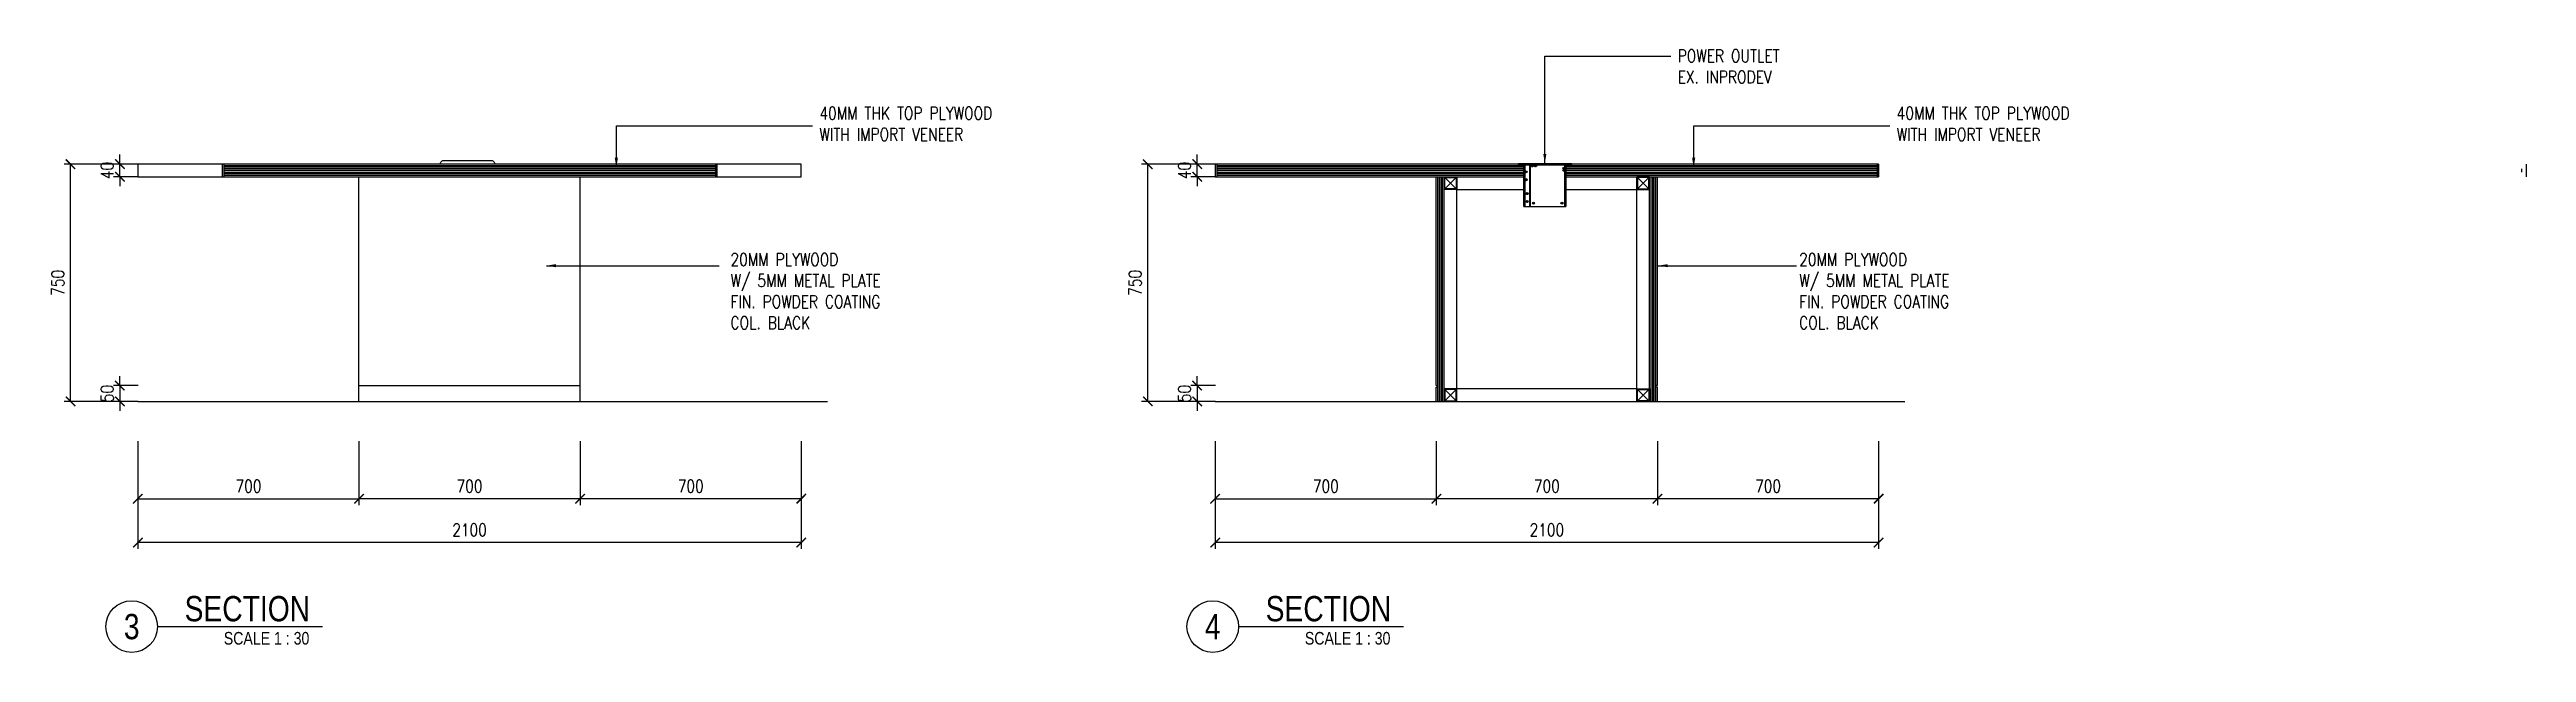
# Model space of a CAD drawing. Header units: millimetres. Extents: x 18011 to 451744, y -68201 to 295746.
# Drawn here: x 38938 to 46779, y 293840 to 295746 of the extents above; entities that cross this region are included whole.
import ezdxf
from ezdxf.enums import TextEntityAlignment as Align

# ---------------------------------------------------------------- set-up
doc = ezdxf.new("R2010")
doc.units = ezdxf.units.MM
doc.header["$LTSCALE"] = 100
doc.header["$MEASUREMENT"] = 0
doc.header["$PDMODE"] = 2
doc.header["$PDSIZE"] = -3
doc.layers.get('0').update_dxf_attribs({"linetype": 'CONTINUOUS'})
doc.layers.get('DEFPOINTS').update_dxf_attribs({"linetype": 'CONTINUOUS'})
for name, color, linetype in [('03AFP', 3, 'CONTINUOUS'), ('2710-000305-SCRE', 7, 'CONTINUOUS'), ('2732-000378_AXIS', 7, 'CONTINUOUS'), ('2732-000XXX_DOOR', 7, 'CONTINUOUS'), ('B-228_LEFT', 7, 'CONTINUOUS'), ('BRACKET_-_DELERI', 7, 'CONTINUOUS'), ('FRAME-XXX', 7, 'CONTINUOUS'), ('ISO_7045_PAN_H4-', 7, 'CONTINUOUS'), ('ISO_7045_PAN_H5-', 7, 'CONTINUOUS'), ('XXXX-12', 7, 'CONTINUOUS'), ('XXXX-2PSM', 7, 'CONTINUOUS'), ('XXXXXX-4', 7, 'CONTINUOUS')]:
    doc.layers.add(name, color=color, linetype=linetype)
doc.styles.add('DIM', font='ROMANS.shx', dxfattribs={"width": 0.8})
doc.styles.add('JDL', font='ARIALUNI.TTF', dxfattribs={"width": 0.8})
doc.dimstyles.new('DIM-20', dxfattribs={"dimscale": 20, "dimtxt": 2, "dimasz": 1.5, "dimexe": 1, "dimexo": 1, "dimgap": 1, "dimtad": 1, "dimdec": 0, "dimdsep": 46, "dimtxsty": 'DIM', "dimblk": 'ARCHTICK', "dimcen": 0, "dimclrd": 9, "dimclre": 9, "dimclrt": 256, "dimadec": 0, "dimazin": 2, "dimtfac": 1, "dimtdec": 0, "dimtix": 1, "dimtmove": 2, "dimatfit": 3, "dimfxl": 0, "dimarcsym": 0})

msp = doc.modelspace()

# ---------------------------------------------------------------- texts
at = {"layer": '03AFP', "style": 'JDL', "width": 0.8}
for s, height, p in [('SECTION', 80, (39365.9, 293938.1)), ('SECTION', 80, (42787.8, 293938.1)), ('SCALE 1 : 30', 40, (39490, 293864.5)), ('SCALE 1 : 30', 40, (42911.9, 293864.5))]:
    msp.add_text(s, height=height, dxfattribs=at).set_placement(p)
for s, p in [('3', (39198.5, 293921.5)), ('4', (42620.4, 293921.5))]:
    msp.add_text(s, height=80, dxfattribs=at).set_placement(p, align=Align.MIDDLE_CENTER)
at = {"layer": '03AFP', "char_height": 40, "width": 602.795, "attachment_point": 1, "style": 'DIM'}
for s, insert in [('POWER OUTLET\\PEX. INPRODEV', (44091.9, 295745.6)), ('40MM THK TOP PLYWOOD\\PWITH IMPORT VENEER', (41375.2, 295564.3)), ('40MM THK TOP PLYWOOD\\PWITH IMPORT VENEER', (44785.2, 295564.3)), ('20MM PLYWOOD \\PW/ 5MM METAL PLATE \\PFIN. POWDER COATING \\PCOL. BLACK', (41093.8, 295101.9)), ('20MM PLYWOOD \\PW/ 5MM METAL PLATE \\PFIN. POWDER COATING \\PCOL. BLACK', (44476.5, 295101.9))]:
    msp.add_mtext(s, dxfattribs=dict(at, insert=insert))

# ---------------------------------------------------------------- blocks, each defined once
blk = doc.blocks.new('_ARCHTICK')
at = {"color": 0, "linetype": 'ByBlock', "const_width": 0.15}
blk.add_lwpolyline([(-0.5, -0.5), (0.5, 0.5)], dxfattribs=at)
blk = doc.blocks.new('*D1327')
at = {"layer": '03AFP', "color": 9, "lineweight": -2}
for p, q in [((39197.9, 295383.4), (38984.7, 295383.4)), ((39004.7, 294633.4), (39004.7, 295383.4)), ((39197.9, 294633.4), (38984.7, 294633.4))]:
    blk.add_line(p, q, dxfattribs=at)
at = {"layer": 'DEFPOINTS', "color": 0}
for p in [(39004.7, 295383.4), (39217.9, 295383.4), (39217.9, 294633.4)]:
    blk.add_point(p, dxfattribs=at)
at = {"layer": '03AFP', "color": 9, "lineweight": -2, "xscale": 30, "yscale": 30, "zscale": 30}
for p, rotation in [((39004.7, 295383.4), 90), ((39004.7, 294633.4), 270)]:
    blk.add_blockref('_ARCHTICK', p, dxfattribs=dict(at, rotation=rotation))
at = {"layer": '03AFP', "insert": (38964.7, 295008.4), "char_height": 40, "attachment_point": 5, "rotation": 90, "style": 'DIM'}
blk.add_mtext('750', dxfattribs=at)
blk = doc.blocks.new('*D1328')
at = {"layer": '03AFP', "color": 9, "lineweight": -2}
for p, q in [((39218.7, 295383.4), (39141, 295383.4)), ((39218.7, 295343.4), (39141, 295343.4)), ((39161, 295383.4), (39161, 295413.4)), ((39161, 295343.4), (39161, 295383.4)), ((39161, 295343.4), (39161, 295313.4))]:
    blk.add_line(p, q, dxfattribs=at)
at = {"layer": 'DEFPOINTS', "color": 0}
for p in [(39161, 295383.4), (39238.7, 295383.4), (39238.7, 295343.4)]:
    blk.add_point(p, dxfattribs=at)
at = {"layer": '03AFP', "color": 9, "lineweight": -2, "xscale": 30, "yscale": 30, "zscale": 30}
for p, rotation in [((39161, 295383.4), 270), ((39161, 295343.4), 90)]:
    blk.add_blockref('_ARCHTICK', p, dxfattribs=dict(at, rotation=rotation))
at = {"layer": '03AFP', "insert": (39121, 295363.4), "char_height": 40, "attachment_point": 5, "rotation": 90, "style": 'DIM'}
blk.add_mtext('40', dxfattribs=at)
blk = doc.blocks.new('*D1329')
at = {"layer": '03AFP', "color": 9, "lineweight": -2}
for p, q in [((39218.7, 294683.4), (39141, 294683.4)), ((39161, 294683.4), (39161, 294713.4)), ((39161, 294683.4), (39161, 294633.4)), ((39218.7, 294633.4), (39141, 294633.4)), ((39161, 294633.4), (39161, 294603.4))]:
    blk.add_line(p, q, dxfattribs=at)
at = {"layer": 'DEFPOINTS', "color": 0}
for p in [(39238.7, 294683.4), (39161, 294633.4), (39238.7, 294633.4)]:
    blk.add_point(p, dxfattribs=at)
at = {"layer": '03AFP', "color": 9, "lineweight": -2, "xscale": 30, "yscale": 30, "zscale": 30}
for p, rotation in [((39161, 294683.4), 270), ((39161, 294633.4), 90)]:
    blk.add_blockref('_ARCHTICK', p, dxfattribs=dict(at, rotation=rotation))
at = {"layer": '03AFP', "insert": (39121, 294658.4), "char_height": 40, "attachment_point": 5, "rotation": 90, "style": 'DIM'}
blk.add_mtext('50', dxfattribs=at)
blk = doc.blocks.new('*D1330')
at = {"layer": '03AFP', "color": 9, "lineweight": -2}
for p, q in [((39217.9, 294507.6), (39217.9, 294305.7)), ((39917.9, 294507.6), (39917.9, 294305.7)), ((39217.9, 294325.7), (39917.9, 294325.7))]:
    blk.add_line(p, q, dxfattribs=at)
at = {"layer": 'DEFPOINTS', "color": 0}
for p in [(39217.9, 294527.6), (39917.9, 294527.6), (39917.9, 294325.7)]:
    blk.add_point(p, dxfattribs=at)
at = {"layer": '03AFP', "color": 9, "lineweight": -2, "xscale": 30, "yscale": 30, "zscale": 30, "rotation": 180}
blk.add_blockref('_ARCHTICK', (39217.9, 294325.7), dxfattribs=at)
at = {"layer": '03AFP', "color": 9, "lineweight": -2, "xscale": 30, "yscale": 30, "zscale": 30}
blk.add_blockref('_ARCHTICK', (39917.9, 294325.7), dxfattribs=at)
at = {"layer": '03AFP', "insert": (39567.9, 294365.7), "char_height": 40, "attachment_point": 5, "style": 'DIM'}
blk.add_mtext('700', dxfattribs=at)
blk = doc.blocks.new('*D1331')
at = {"layer": '03AFP', "color": 9, "lineweight": -2}
for p, q in [((39917.9, 294507.6), (39917.9, 294305.7)), ((40617.9, 294507.6), (40617.9, 294305.7)), ((40617.9, 294325.7), (39917.9, 294325.7))]:
    blk.add_line(p, q, dxfattribs=at)
at = {"layer": 'DEFPOINTS', "color": 0}
for p in [(39917.9, 294527.6), (40617.9, 294527.6), (39917.9, 294325.7)]:
    blk.add_point(p, dxfattribs=at)
at = {"layer": '03AFP', "color": 9, "lineweight": -2, "xscale": 30, "yscale": 30, "zscale": 30, "rotation": 180}
blk.add_blockref('_ARCHTICK', (39917.9, 294325.7), dxfattribs=at)
at = {"layer": '03AFP', "color": 9, "lineweight": -2, "xscale": 30, "yscale": 30, "zscale": 30}
blk.add_blockref('_ARCHTICK', (40617.9, 294325.7), dxfattribs=at)
at = {"layer": '03AFP', "insert": (40267.9, 294365.7), "char_height": 40, "attachment_point": 5, "style": 'DIM'}
blk.add_mtext('700', dxfattribs=at)
blk = doc.blocks.new('*D1326')
at = {"layer": '03AFP', "color": 9, "lineweight": -2}
for p, q in [((39217.9, 294482.2), (39217.9, 294167)), ((41317.9, 294482.2), (41317.9, 294167)), ((41317.9, 294187), (39217.9, 294187))]:
    blk.add_line(p, q, dxfattribs=at)
at = {"layer": 'DEFPOINTS', "color": 0}
for p in [(39217.9, 294502.2), (41317.9, 294502.2), (39217.9, 294187)]:
    blk.add_point(p, dxfattribs=at)
at = {"layer": '03AFP', "color": 9, "lineweight": -2, "xscale": 30, "yscale": 30, "zscale": 30, "rotation": 180}
blk.add_blockref('_ARCHTICK', (39217.9, 294187), dxfattribs=at)
at = {"layer": '03AFP', "color": 9, "lineweight": -2, "xscale": 30, "yscale": 30, "zscale": 30}
blk.add_blockref('_ARCHTICK', (41317.9, 294187), dxfattribs=at)
at = {"layer": '03AFP', "insert": (40267.9, 294227), "char_height": 40, "attachment_point": 5, "style": 'DIM'}
blk.add_mtext('2100', dxfattribs=at)
blk = doc.blocks.new('*D1332')
at = {"layer": '03AFP', "color": 9, "lineweight": -2}
for p, q in [((40617.9, 294507.6), (40617.9, 294305.7)), ((41317.9, 294507.6), (41317.9, 294305.7)), ((41317.9, 294325.7), (40617.9, 294325.7))]:
    blk.add_line(p, q, dxfattribs=at)
at = {"layer": 'DEFPOINTS', "color": 0}
for p in [(40617.9, 294527.6), (41317.9, 294527.6), (40617.9, 294325.7)]:
    blk.add_point(p, dxfattribs=at)
at = {"layer": '03AFP', "color": 9, "lineweight": -2, "xscale": 30, "yscale": 30, "zscale": 30, "rotation": 180}
blk.add_blockref('_ARCHTICK', (40617.9, 294325.7), dxfattribs=at)
at = {"layer": '03AFP', "color": 9, "lineweight": -2, "xscale": 30, "yscale": 30, "zscale": 30}
blk.add_blockref('_ARCHTICK', (41317.9, 294325.7), dxfattribs=at)
at = {"layer": '03AFP', "insert": (40967.9, 294365.7), "char_height": 40, "attachment_point": 5, "style": 'DIM'}
blk.add_mtext('700', dxfattribs=at)
blk = doc.blocks.new('*D1333')
at = {"layer": '03AFP', "color": 9, "lineweight": -2}
for p, q in [((42608, 295383.4), (42394.7, 295383.4)), ((42414.7, 294633.4), (42414.7, 295383.4)), ((42608, 294633.4), (42394.7, 294633.4))]:
    blk.add_line(p, q, dxfattribs=at)
at = {"layer": 'DEFPOINTS', "color": 0}
for p in [(42414.7, 295383.4), (42628, 295383.4), (42628, 294633.4)]:
    blk.add_point(p, dxfattribs=at)
at = {"layer": '03AFP', "color": 9, "lineweight": -2, "xscale": 30, "yscale": 30, "zscale": 30}
for p, rotation in [((42414.7, 295383.4), 90), ((42414.7, 294633.4), 270)]:
    blk.add_blockref('_ARCHTICK', p, dxfattribs=dict(at, rotation=rotation))
at = {"layer": '03AFP', "insert": (42374.7, 295008.4), "char_height": 40, "attachment_point": 5, "rotation": 90, "style": 'DIM'}
blk.add_mtext('750', dxfattribs=at)
blk = doc.blocks.new('*D1334')
at = {"layer": '03AFP', "color": 9, "lineweight": -2}
for p, q in [((42628.8, 295383.4), (42551.1, 295383.4)), ((42628.8, 295343.4), (42551.1, 295343.4)), ((42571.1, 295383.4), (42571.1, 295413.4)), ((42571.1, 295343.4), (42571.1, 295383.4)), ((42571.1, 295343.4), (42571.1, 295313.4))]:
    blk.add_line(p, q, dxfattribs=at)
at = {"layer": 'DEFPOINTS', "color": 0}
for p in [(42571.1, 295383.4), (42648.8, 295383.4), (42648.8, 295343.4)]:
    blk.add_point(p, dxfattribs=at)
at = {"layer": '03AFP', "color": 9, "lineweight": -2, "xscale": 30, "yscale": 30, "zscale": 30}
for p, rotation in [((42571.1, 295383.4), 270), ((42571.1, 295343.4), 90)]:
    blk.add_blockref('_ARCHTICK', p, dxfattribs=dict(at, rotation=rotation))
at = {"layer": '03AFP', "insert": (42531.1, 295363.4), "char_height": 40, "attachment_point": 5, "rotation": 90, "style": 'DIM'}
blk.add_mtext('40', dxfattribs=at)
blk = doc.blocks.new('*D1335')
at = {"layer": '03AFP', "color": 9, "lineweight": -2}
for p, q in [((42628.8, 294683.4), (42551.1, 294683.4)), ((42571.1, 294683.4), (42571.1, 294713.4)), ((42571.1, 294683.4), (42571.1, 294633.4)), ((42628.8, 294633.4), (42551.1, 294633.4)), ((42571.1, 294633.4), (42571.1, 294603.4))]:
    blk.add_line(p, q, dxfattribs=at)
at = {"layer": 'DEFPOINTS', "color": 0}
for p in [(42648.8, 294683.4), (42571.1, 294633.4), (42648.8, 294633.4)]:
    blk.add_point(p, dxfattribs=at)
at = {"layer": '03AFP', "color": 9, "lineweight": -2, "xscale": 30, "yscale": 30, "zscale": 30}
for p, rotation in [((42571.1, 294683.4), 270), ((42571.1, 294633.4), 90)]:
    blk.add_blockref('_ARCHTICK', p, dxfattribs=dict(at, rotation=rotation))
at = {"layer": '03AFP', "insert": (42531.1, 294658.4), "char_height": 40, "attachment_point": 5, "rotation": 90, "style": 'DIM'}
blk.add_mtext('50', dxfattribs=at)
blk = doc.blocks.new('*D1336')
at = {"layer": '03AFP', "color": 9, "lineweight": -2}
for p, q in [((42628, 294507.6), (42628, 294305.7)), ((43328, 294507.6), (43328, 294305.7)), ((42628, 294325.7), (43328, 294325.7))]:
    blk.add_line(p, q, dxfattribs=at)
at = {"layer": 'DEFPOINTS', "color": 0}
for p in [(42628, 294527.6), (43328, 294527.6), (43328, 294325.7)]:
    blk.add_point(p, dxfattribs=at)
at = {"layer": '03AFP', "color": 9, "lineweight": -2, "xscale": 30, "yscale": 30, "zscale": 30, "rotation": 180}
blk.add_blockref('_ARCHTICK', (42628, 294325.7), dxfattribs=at)
at = {"layer": '03AFP', "color": 9, "lineweight": -2, "xscale": 30, "yscale": 30, "zscale": 30}
blk.add_blockref('_ARCHTICK', (43328, 294325.7), dxfattribs=at)
at = {"layer": '03AFP', "insert": (42978, 294365.7), "char_height": 40, "attachment_point": 5, "style": 'DIM'}
blk.add_mtext('700', dxfattribs=at)
blk = doc.blocks.new('*D1337')
at = {"layer": '03AFP', "color": 9, "lineweight": -2}
for p, q in [((43328, 294507.6), (43328, 294305.7)), ((44028, 294507.6), (44028, 294305.7)), ((44028, 294325.7), (43328, 294325.7))]:
    blk.add_line(p, q, dxfattribs=at)
at = {"layer": 'DEFPOINTS', "color": 0}
for p in [(43328, 294527.6), (44028, 294527.6), (43328, 294325.7)]:
    blk.add_point(p, dxfattribs=at)
at = {"layer": '03AFP', "color": 9, "lineweight": -2, "xscale": 30, "yscale": 30, "zscale": 30, "rotation": 180}
blk.add_blockref('_ARCHTICK', (43328, 294325.7), dxfattribs=at)
at = {"layer": '03AFP', "color": 9, "lineweight": -2, "xscale": 30, "yscale": 30, "zscale": 30}
blk.add_blockref('_ARCHTICK', (44028, 294325.7), dxfattribs=at)
at = {"layer": '03AFP', "insert": (43678, 294365.7), "char_height": 40, "attachment_point": 5, "style": 'DIM'}
blk.add_mtext('700', dxfattribs=at)
blk = doc.blocks.new('*D1338')
at = {"layer": '03AFP', "color": 9, "lineweight": -2}
for p, q in [((42628, 294482.2), (42628, 294167)), ((44728, 294482.2), (44728, 294167)), ((44728, 294187), (42628, 294187))]:
    blk.add_line(p, q, dxfattribs=at)
at = {"layer": 'DEFPOINTS', "color": 0}
for p in [(42628, 294502.2), (44728, 294502.2), (42628, 294187)]:
    blk.add_point(p, dxfattribs=at)
at = {"layer": '03AFP', "color": 9, "lineweight": -2, "xscale": 30, "yscale": 30, "zscale": 30, "rotation": 180}
blk.add_blockref('_ARCHTICK', (42628, 294187), dxfattribs=at)
at = {"layer": '03AFP', "color": 9, "lineweight": -2, "xscale": 30, "yscale": 30, "zscale": 30}
blk.add_blockref('_ARCHTICK', (44728, 294187), dxfattribs=at)
at = {"layer": '03AFP', "insert": (43678, 294227), "char_height": 40, "attachment_point": 5, "style": 'DIM'}
blk.add_mtext('2100', dxfattribs=at)
blk = doc.blocks.new('*D1339')
at = {"layer": '03AFP', "color": 9, "lineweight": -2}
for p, q in [((44028, 294507.6), (44028, 294305.7)), ((44728, 294507.6), (44728, 294305.7)), ((44728, 294325.7), (44028, 294325.7))]:
    blk.add_line(p, q, dxfattribs=at)
at = {"layer": 'DEFPOINTS', "color": 0}
for p in [(44028, 294527.6), (44728, 294527.6), (44028, 294325.7)]:
    blk.add_point(p, dxfattribs=at)
at = {"layer": '03AFP', "color": 9, "lineweight": -2, "xscale": 30, "yscale": 30, "zscale": 30, "rotation": 180}
blk.add_blockref('_ARCHTICK', (44028, 294325.7), dxfattribs=at)
at = {"layer": '03AFP', "color": 9, "lineweight": -2, "xscale": 30, "yscale": 30, "zscale": 30}
blk.add_blockref('_ARCHTICK', (44728, 294325.7), dxfattribs=at)
at = {"layer": '03AFP', "insert": (44378, 294365.7), "char_height": 40, "attachment_point": 5, "style": 'DIM'}
blk.add_mtext('700', dxfattribs=at)

# ---------------------------------------------------------------- dimensions: what is measured, and where the dimension line sits
at = {"layer": '03AFP'}
for base, p1, p2, angle, picture, middle in [((39004.7, 295383.4), (39217.9, 294633.4), (39217.9, 295383.4), 90, '*D1327', (38964.7, 295008.4)), ((39161, 295383.4), (39238.7, 295343.4), (39238.7, 295383.4), 90, '*D1328', (39121, 295363.4)), ((42414.7, 295383.4), (42628, 294633.4), (42628, 295383.4), 90, '*D1333', (42374.7, 295008.4)), ((42571.1, 295383.4), (42648.8, 295343.4), (42648.8, 295383.4), 90, '*D1334', (42531.1, 295363.4)), ((39161, 294633.4), (39238.7, 294683.4), (39238.7, 294633.4), 270, '*D1329', (39121, 294658.4)), ((42571.1, 294633.4), (42648.8, 294683.4), (42648.8, 294633.4), 270, '*D1335', (42531.1, 294658.4)), ((39917.9, 294325.7), (40617.9, 294527.6), (39917.9, 294527.6), 180, '*D1331', (40267.9, 294365.7)), ((40617.9, 294325.7), (41317.9, 294527.6), (40617.9, 294527.6), 180, '*D1332', (40967.9, 294365.7)), ((43328, 294325.7), (44028, 294527.6), (43328, 294527.6), 180, '*D1337', (43678, 294365.7)), ((44028, 294325.7), (44728, 294527.6), (44028, 294527.6), 180, '*D1339', (44378, 294365.7))]:
    dim = msp.add_linear_dim(base=base, p1=p1, p2=p2, angle=angle, dimstyle='DIM-20', dxfattribs=at)
    dim.commit()
    dim.dimension.update_dxf_attribs({"geometry": picture, "text_midpoint": middle})
for base, p1, p2, picture, middle in [((39917.9, 294325.7), (39217.9, 294527.6), (39917.9, 294527.6), '*D1330', (39567.9, 294365.7)), ((39217.9, 294187), (41317.9, 294502.2), (39217.9, 294502.2), '*D1326', (40267.9, 294227)), ((43328, 294325.7), (42628, 294527.6), (43328, 294527.6), '*D1336', (42978, 294365.7)), ((42628, 294187), (44728, 294502.2), (42628, 294502.2), '*D1338', (43678, 294227))]:
    dim = msp.add_linear_dim(base=base, p1=p1, p2=p2, dimstyle='DIM-20', dxfattribs=at)
    dim.commit()
    dim.dimension.update_dxf_attribs({"geometry": picture, "text_midpoint": middle})

# ---------------------------------------------------------------- linework, layer by layer
at = {"color": 5}
for p, q in [((39217.9, 294633.4), (41401.1, 294633.4)), ((42628, 294633.4), (44811.2, 294633.4))]:
    msp.add_line(p, q, dxfattribs=at)
at = {"layer": '03AFP'}
for p, q in [((39484.6, 295383.4), (39484.6, 295343.4)), ((39489.6, 295383.4), (39489.6, 295343.4)), ((39917.9, 294633.4), (39917.9, 295343.4)), ((40617.9, 294633.4), (40617.9, 295343.4)), ((41046.1, 295383.4), (41046.1, 295343.4)), ((41051.1, 295383.4), (41051.1, 295343.4)), ((41317.9, 295343.4), (41317.9, 295383.4)), ((42628, 295383.4), (42628, 295343.4)), ((42633, 295383.4), (42633, 295343.4)), ((43328, 294683.4), (43328, 295343.4)), ((43333, 294683.4), (43333, 295343.4)), ((43353, 294633.4), (43353, 295343.4)), ((43393, 294633.4), (43393, 295343.4)), ((43963, 294633.4), (43963, 295343.4)), ((44003, 294633.4), (44003, 295343.4)), ((44023, 294683.4), (44023, 295343.4)), ((44028, 294683.4), (44028, 295343.4)), ((44028, 294683.4), (44028, 295343.4)), ((44723, 295383.4), (44723, 295343.4)), ((44728, 295383.4), (44728, 295343.4)), ((44728, 295343.4), (44728, 295383.4)), ((43393, 295303.4), (43604.7, 295303.4)), ((43738, 295303.4), (43963, 295303.4)), ((39917.9, 294683.4), (40617.9, 294683.4)), ((43328, 294683.4), (43333, 294683.4)), ((43328, 294633.4), (43328, 294678.4)), ((43328, 294678.4), (43333, 294678.4)), ((43333, 294678.4), (43333, 294683.4)), ((43333, 294633.4), (43333, 294678.4)), ((43963, 294673.4), (43393, 294673.4)), ((44028, 294683.4), (44023, 294683.4)), ((44023, 294678.4), (44023, 294683.4)), ((44023, 294633.4), (44023, 294678.4)), ((44028, 294678.4), (44023, 294678.4)), ((44028, 294633.4), (44028, 294678.4)), ((44028, 294633.4), (44028, 294678.4)), ((39280.1, 293921.5), (39802.4, 293921.5)), ((42702, 293921.5), (43224.3, 293921.5))]:
    msp.add_line(p, q, dxfattribs=at)
at = {"layer": '03AFP', "color": 1}
for p, q in [((41046.1, 295368.4), (39489.6, 295368.4)), ((41046.1, 295363.4), (39489.6, 295363.4)), ((39489.6, 295358.4), (41046.1, 295358.4)), ((43604.7, 295368.4), (42633, 295368.4)), ((43604.7, 295363.4), (42633, 295363.4)), ((42633, 295358.4), (43604.7, 295358.4)), ((43338, 294633.4), (43338, 295343.4)), ((43343, 294633.4), (43343, 295343.4)), ((43348, 294633.4), (43348, 295343.4)), ((44723, 295368.4), (43738, 295368.4)), ((44723, 295363.4), (43738, 295363.4)), ((43738, 295358.4), (44723, 295358.4)), ((44008, 294633.4), (44008, 295343.4)), ((44013, 294633.4), (44013, 295343.4)), ((44018, 294633.4), (44018, 295343.4)), ((46763.6, 295358.4), (46763.6, 295368.4)), ((43355, 295341.4), (43391, 295305.4)), ((43391, 295341.4), (43355, 295305.4)), ((44001, 295341.4), (43965, 295305.4)), ((43965, 295341.4), (44001, 295305.4)), ((43355, 294635.4), (43391, 294671.4)), ((43391, 294635.4), (43355, 294671.4)), ((44001, 294635.4), (43965, 294671.4)), ((43965, 294635.4), (44001, 294671.4))]:
    msp.add_line(p, q, dxfattribs=at)
at = {"layer": '03AFP'}
for points in [[(41317.9, 295383.4), (39217.9, 295383.4), (39217.9, 295343.4), (41317.9, 295343.4)], [(44728, 295383.4), (42628, 295383.4), (42628, 295343.4), (43604.7, 295343.4)], [(43738, 295343.4), (44728, 295343.4)], [(46778.6, 295343.4), (46778.6, 295383.4)]]:
    msp.add_lwpolyline(points, dxfattribs=at)
at = {"layer": '03AFP', "color": 1}
for points in [[(41046.1, 295378.4), (39489.6, 295378.4)], [(41046.1, 295378.4), (39489.6, 295378.4)], [(41046.1, 295373.4), (39489.6, 295373.4)], [(39489.6, 295353.4), (41046.1, 295353.4)], [(39489.6, 295348.4), (41046.1, 295348.4)], [(39489.6, 295348.4), (41046.1, 295348.4)], [(43604.7, 295378.4), (42633, 295378.4)], [(43604.7, 295378.4), (42633, 295378.4)], [(43604.7, 295373.4), (42633, 295373.4)], [(42633, 295353.4), (43604.7, 295353.4)], [(42633, 295348.4), (43604.7, 295348.4)], [(42633, 295348.4), (43604.7, 295348.4)], [(44723, 295378.4), (43738, 295378.4)], [(44723, 295378.4), (43738, 295378.4)], [(44723, 295373.4), (43738, 295373.4)], [(43738, 295353.4), (44723, 295353.4)], [(43738, 295348.4), (44723, 295348.4)], [(43738, 295348.4), (44723, 295348.4)]]:
    msp.add_lwpolyline(points, dxfattribs=at)
at = {"layer": '03AFP'}
for points in [[(43353, 295343.4), (43393, 295343.4), (43393, 295303.4), (43353, 295303.4)], [(44003, 295343.4), (43963, 295343.4), (43963, 295303.4), (44003, 295303.4)], [(43353, 294633.4), (43393, 294633.4), (43393, 294673.4), (43353, 294673.4)], [(44003, 294633.4), (43963, 294633.4), (43963, 294673.4), (44003, 294673.4)]]:
    msp.add_lwpolyline(points, close=True, dxfattribs=at)
at = {"layer": '03AFP', "color": 1}
for points in [[(43355, 295341.4), (43391, 295341.4), (43391, 295305.4), (43355, 295305.4)], [(44001, 295341.4), (43965, 295341.4), (43965, 295305.4), (44001, 295305.4)], [(43355, 294635.4), (43391, 294635.4), (43391, 294671.4), (43355, 294671.4)], [(44001, 294635.4), (43965, 294635.4), (43965, 294671.4), (44001, 294671.4)]]:
    msp.add_lwpolyline(points, close=True, dxfattribs=at)
at = {"layer": '03AFP'}
for centre in [(39198.5, 293921.5), (42620.4, 293921.5)]:
    msp.add_circle(centre, 81.6, dxfattribs=at)
at = {"layer": '2710-000305-SCRE', "color": 7, "linetype": 'Continuous'}
for p, q in [((43610.6, 295359.7), (43611.9, 295359.7)), ((43610.6, 295358.7), (43610.6, 295359.7)), ((43611.9, 295358.7), (43610.6, 295358.7)), ((43611.9, 295360.9), (43611.9, 295359.7)), ((43612.9, 295360.9), (43611.9, 295360.9)), ((43611.9, 295358.7), (43611.9, 295357.4)), ((43611.9, 295357.4), (43612.9, 295357.4)), ((43612.9, 295359.7), (43612.9, 295360.9)), ((43612.9, 295359.7), (43614.1, 295359.7)), ((43612.9, 295357.4), (43612.9, 295358.7)), ((43614.1, 295358.7), (43612.9, 295358.7)), ((43614.1, 295359.7), (43614.1, 295358.7)), ((43610.6, 295334.7), (43611.9, 295334.7)), ((43610.6, 295333.7), (43610.6, 295334.7)), ((43611.9, 295333.7), (43610.6, 295333.7)), ((43611.9, 295335.9), (43611.9, 295334.7)), ((43612.9, 295335.9), (43611.9, 295335.9)), ((43611.9, 295333.7), (43611.9, 295332.4)), ((43611.9, 295332.4), (43612.9, 295332.4)), ((43612.9, 295334.7), (43612.9, 295335.9)), ((43612.9, 295334.7), (43614.1, 295334.7)), ((43612.9, 295332.4), (43612.9, 295333.7)), ((43614.1, 295333.7), (43612.9, 295333.7)), ((43614, 295290.7), (43615.2, 295290.7)), ((43614, 295289.7), (43614, 295290.7)), ((43615.2, 295289.7), (43614, 295289.7)), ((43614, 295265.7), (43615.2, 295265.7)), ((43614, 295264.7), (43614, 295265.7)), ((43615.2, 295264.7), (43614, 295264.7)), ((43614.1, 295334.7), (43614.1, 295333.7)), ((43615.2, 295291.9), (43615.2, 295290.7)), ((43616.2, 295291.9), (43615.2, 295291.9)), ((43615.2, 295289.7), (43615.2, 295288.4)), ((43615.2, 295288.4), (43616.2, 295288.4)), ((43615.2, 295266.9), (43615.2, 295265.7)), ((43616.2, 295266.9), (43615.2, 295266.9)), ((43615.2, 295264.7), (43615.2, 295263.4)), ((43615.2, 295263.4), (43616.2, 295263.4)), ((43616.2, 295290.7), (43616.2, 295291.9)), ((43616.2, 295290.7), (43617.5, 295290.7)), ((43616.2, 295288.4), (43616.2, 295289.7)), ((43617.5, 295289.7), (43616.2, 295289.7)), ((43616.2, 295265.7), (43616.2, 295266.9)), ((43616.2, 295265.7), (43617.5, 295265.7)), ((43616.2, 295263.4), (43616.2, 295264.7)), ((43617.5, 295264.7), (43616.2, 295264.7)), ((43617.5, 295290.7), (43617.5, 295289.7)), ((43617.5, 295265.7), (43617.5, 295264.7))]:
    msp.add_line(p, q, dxfattribs=at)
for centre in [(43612.4, 295359.2), (43612.4, 295334.2), (43615.7, 295290.2), (43615.7, 295265.2)]:
    msp.add_circle(centre, 2.8, dxfattribs=at)
at = {"layer": '2732-000378_AXIS', "color": 7, "linetype": 'Continuous'}
for centre, radius, start, end in [((43613.1, 295381.7), 1.5, 17.4576, 162.5424), ((43620.1, 295381.7), 2, 118.95502, 166.99712), ((43620.1, 295381.7), 1.5, 17.4576, 162.5424), ((43620.1, 295381.7), 2, 13.00288, 61.04498)]:
    msp.add_arc(centre, radius, start, end, dxfattribs=at)
at = {"layer": '2732-000XXX_DOOR', "color": 7, "linetype": 'Continuous'}
for p, q in [((43610, 295383.5), (43610, 295382.2)), ((43616, 295383.5), (43616, 295382.2)), ((43617.4, 295383.5), (43617.4, 295382.2)), ((43624, 295381.9), (43626.4, 295381.9)), ((43624, 295381.5), (43624, 295381.9)), ((43624, 295381.5), (43624, 295380.3)), ((43626.4, 295380.4), (43625.8, 295380.4))]:
    msp.add_line(p, q, dxfattribs=at)
for centre, radius, start, end in [((43613.1, 295381.7), 1.55, 16.98236, 163.00839), ((43620.1, 295381.7), 2.03, 120.45031, 167.19257), ((43620.1, 295381.7), 2.03, 12.80743, 59.54969), ((43626.6, 295371.9), 9.95, 105.1476, 106.94522)]:
    msp.add_arc(centre, radius, start, end, dxfattribs=at)
for points, knots in [([(43610.7, 295382.2), (43610.7, 295382.2), (43610.8, 295382.5), (43611.1, 295382.9), (43611.5, 295383.3), (43611.8, 295383.4), (43611.8, 295383.5)], [0.7402015, 0.7402015, 0.7402015, 0.7402015, 0.7469066, 0.8031371, 0.8719025, 0.8948114, 0.8948114, 0.8948114, 0.8948114]), ([(43613.9, 295383.5), (43613.9, 295383.5), (43614.1, 295383.3), (43614.6, 295382.9), (43614.9, 295382.4), (43614.9, 295382.2)], [0.0606847, 0.0606847, 0.0606847, 0.0606847, 0.0639766, 0.1260765, 0.1782428, 0.1782428, 0.1782428, 0.1782428])]:
    msp.add_open_spline(points, degree=3, knots=knots, dxfattribs=at)
at = {"layer": 'B-228_LEFT', "color": 7, "linetype": 'Continuous'}
for p, q in [((43607.9, 295382.2), (43609.2, 295382.2)), ((43609.2, 295382.2), (43622.2, 295382.2)), ((43609.2, 295382.2), (43609.2, 295380.4)), ((43622.2, 295380.4), (43622.2, 295382.2)), ((43622.2, 295382.2), (43623.7, 295382.2)), ((43623.7, 295382.2), (43623.7, 295380.4))]:
    msp.add_line(p, q, dxfattribs=at)
at = {"layer": 'BRACKET_-_DELERI', "color": 7, "linetype": 'Continuous'}
for p, q in [((43626.7, 295378.4), (43626.7, 295380.4)), ((43626.7, 295378.4), (43646.7, 295378.4)), ((43646.7, 295378.4), (43646.7, 295380.4))]:
    msp.add_line(p, q, dxfattribs=at)
at = {"layer": 'FRAME-XXX', "color": 7, "linetype": 'Continuous'}
for p, q in [((43585.5, 295383.6), (43589.3, 295385.4)), ((43585.5, 295383.6), (43585.5, 295383.4)), ((43597.5, 295383.6), (43585.5, 295383.6)), ((43585.5, 295383.4), (43597.5, 295383.4)), ((43589.3, 295385.4), (43597.5, 295385.4)), ((43595.5, 295380.4), (43595.5, 295383.4)), ((43600.5, 295380.4), (43595.5, 295380.4)), ((43597.5, 295385.4), (43745.5, 295385.4)), ((43597.5, 295383.6), (43597.5, 295385.4)), ((43597.5, 295383.6), (43597.5, 295383.4)), ((43745.5, 295383.6), (43597.5, 295383.6)), ((43597.5, 295383.4), (43607.9, 295383.4)), ((43600.5, 295380.4), (43600.5, 295383.4)), ((43607.9, 295380.4), (43600.5, 295380.4)), ((43626.4, 295383.5), (43607.9, 295383.5)), ((43607.9, 295383.5), (43607.9, 295383.4)), ((43607.9, 295383.4), (43610, 295383.4)), ((43607.9, 295383.4), (43607.9, 295380.4)), ((43626.4, 295383.4), (43626.4, 295383.5)), ((43626.4, 295383.4), (43745.5, 295383.4)), ((43626.4, 295380.4), (43626.4, 295383.4)), ((43742.5, 295380.4), (43626.4, 295380.4)), ((43742.5, 295380.4), (43742.5, 295383.4)), ((43747.5, 295380.4), (43742.5, 295380.4)), ((43745.5, 295385.4), (43753.7, 295385.4)), ((43745.5, 295383.6), (43745.5, 295385.4)), ((43745.5, 295383.6), (43745.5, 295383.4)), ((43757.5, 295383.6), (43745.5, 295383.6)), ((43745.5, 295383.4), (43757.5, 295383.4)), ((43747.5, 295380.4), (43747.5, 295383.4)), ((43757.5, 295383.6), (43753.7, 295385.4)), ((43757.5, 295383.6), (43757.5, 295383.4))]:
    msp.add_line(p, q, dxfattribs=at)
msp.add_lwpolyline([(40175.4, 295383.4, -0.414214), (40187.4, 295395.4), (40335.4, 295395.4, -0.414214), (40347.4, 295383.4)], format="xyb", dxfattribs=at)
at = {"layer": 'ISO_7045_PAN_H4-', "color": 7, "linetype": 'Continuous'}
for p, q in [((43597.4, 295377.9), (43597.4, 295376.3)), ((43597.4, 295376.3), (43603, 295376.3)), ((43598.8, 295375.7), (43598.7, 295375.7)), ((43599.9, 295375.6), (43599.9, 295375.7)), ((43600.5, 295375.6), (43600.5, 295375.7)), ((43601.7, 295375.7), (43601.7, 295375.7)), ((43603, 295376.3), (43603, 295377.9)), ((43628.9, 295378.4), (43628.9, 295376.8)), ((43628.9, 295376.8), (43634.5, 295376.8)), ((43630.2, 295376.2), (43630.2, 295376.2)), ((43631.4, 295376.1), (43631.4, 295376.2)), ((43631.9, 295376.1), (43631.9, 295376.2)), ((43633.1, 295376.2), (43633.1, 295376.2)), ((43634.5, 295376.8), (43634.5, 295378.4)), ((43638.9, 295378.4), (43638.9, 295376.8)), ((43638.9, 295376.8), (43644.5, 295376.8)), ((43640.2, 295376.2), (43640.2, 295376.2)), ((43641.4, 295376.1), (43641.4, 295376.2)), ((43641.9, 295376.1), (43641.9, 295376.2)), ((43643.1, 295376.2), (43643.1, 295376.2)), ((43644.5, 295376.8), (43644.5, 295378.4)), ((43739.9, 295378.1), (43739.9, 295376.5)), ((43739.9, 295376.5), (43745.5, 295376.5)), ((43741.3, 295375.9), (43741.2, 295375.9)), ((43742.4, 295375.8), (43742.4, 295375.9)), ((43743, 295375.8), (43743, 295375.9)), ((43744.2, 295375.9), (43744.2, 295375.9)), ((43745.5, 295376.5), (43745.5, 295378.1))]:
    msp.add_line(p, q, dxfattribs=at)
for centre, radius, start, end in [((43600.2, 295380.5), 5, 235.9442, 252.87282), ((43600.2, 295380.5), 4.99, 252.9055, 258.093), ((43600.2, 295381.6), 5.89, 267.27384, 272.72616), ((43600.2, 295380.5), 4.99, 281.907, 287.0945), ((43600.2, 295380.5), 5, 287.12718, 304.0558), ((43631.7, 295381), 5, 235.9442, 252.87282), ((43631.7, 295381), 4.99, 252.9055, 258.093), ((43631.7, 295382.1), 5.89, 267.27384, 272.72616), ((43631.7, 295381), 4.99, 281.907, 287.0945), ((43631.7, 295381), 5, 287.12718, 304.0558), ((43641.7, 295381), 5, 235.9442, 252.87282), ((43641.7, 295381), 4.99, 252.9055, 258.093), ((43641.7, 295382.1), 5.89, 267.27384, 272.72616), ((43641.7, 295381), 4.99, 281.907, 287.0945), ((43641.7, 295381), 5, 287.12718, 304.0558), ((43742.7, 295380.7), 5, 235.9442, 252.87282), ((43742.7, 295380.7), 4.99, 252.9055, 258.093), ((43742.7, 295381.8), 5.89, 267.27384, 272.72616), ((43742.7, 295380.7), 4.99, 281.907, 287.0945), ((43742.7, 295380.7), 5, 287.12718, 304.0558)]:
    msp.add_arc(centre, radius, start, end, dxfattribs=at)
for points in [[(43599.9, 295375.6), (43599.9, 295375.6), (43599.9, 295375.5), (43599.8, 295375.5), (43599.8, 295375.5), (43599.6, 295375.5), (43599.6, 295375.5), (43599.4, 295375.5), (43599.3, 295375.6), (43599.2, 295375.6)], [(43601.2, 295375.6), (43601.2, 295375.6), (43601.1, 295375.5), (43600.9, 295375.5), (43600.8, 295375.5), (43600.6, 295375.5), (43600.6, 295375.5), (43600.5, 295375.5), (43600.5, 295375.6), (43600.5, 295375.6)], [(43631.4, 295376.1), (43631.4, 295376.1), (43631.4, 295376), (43631.3, 295376), (43631.2, 295376), (43631.1, 295376), (43631, 295376), (43630.8, 295376), (43630.7, 295376.1), (43630.6, 295376.1)], [(43632.7, 295376.1), (43632.6, 295376.1), (43632.5, 295376), (43632.3, 295376), (43632.2, 295376), (43632.1, 295376), (43632, 295376), (43632, 295376), (43631.9, 295376.1), (43631.9, 295376.1)], [(43641.4, 295376.1), (43641.4, 295376.1), (43641.4, 295376), (43641.3, 295376), (43641.2, 295376), (43641.1, 295376), (43641, 295376), (43640.8, 295376), (43640.7, 295376.1), (43640.6, 295376.1)], [(43642.7, 295376.1), (43642.6, 295376.1), (43642.5, 295376), (43642.3, 295376), (43642.2, 295376), (43642.1, 295376), (43642, 295376), (43642, 295376), (43641.9, 295376.1), (43641.9, 295376.1)], [(43742.4, 295375.8), (43742.4, 295375.8), (43742.4, 295375.7), (43742.3, 295375.7), (43742.3, 295375.7), (43742.1, 295375.7), (43742.1, 295375.7), (43741.9, 295375.7), (43741.8, 295375.8), (43741.7, 295375.8)], [(43743.7, 295375.8), (43743.7, 295375.8), (43743.6, 295375.7), (43743.4, 295375.7), (43743.3, 295375.7), (43743.1, 295375.7), (43743.1, 295375.7), (43743, 295375.7), (43743, 295375.8), (43743, 295375.8)]]:
    msp.add_open_spline(points, degree=3, knots=[0, 0, 0, 0, 0.25, 0.25, 0.5, 0.5, 0.75, 0.75, 1, 1, 1, 1], dxfattribs=at)
at = {"layer": 'ISO_7045_PAN_H5-', "color": 7, "linetype": 'Continuous'}
for p, q in [((43730.5, 295371.3), (43730.1, 295371.3)), ((43730.5, 295370.8), (43730.1, 295370.8)), ((43730.5, 295363.8), (43730.1, 295363.8)), ((43730.5, 295363.3), (43730.1, 295363.3)), ((43730.5, 295371.3), (43730.5, 295370.8)), ((43730.5, 295363.8), (43730.5, 295363.3)), ((43731.2, 295372.5), (43731.2, 295372.1)), ((43731.8, 295372.1), (43731.2, 295372.1)), ((43731.2, 295370), (43731.8, 295370)), ((43731.2, 295370), (43731.2, 295369.6)), ((43731.2, 295365), (43731.2, 295364.6)), ((43731.8, 295364.6), (43731.2, 295364.6)), ((43731.2, 295362.5), (43731.8, 295362.5)), ((43731.2, 295362.5), (43731.2, 295362.1)), ((43731.8, 295372.5), (43731.8, 295372.1)), ((43731.8, 295370), (43731.8, 295369.6)), ((43731.8, 295365), (43731.8, 295364.6)), ((43731.8, 295362.5), (43731.8, 295362.1)), ((43732.5, 295370.8), (43732.5, 295371.3)), ((43733, 295371.3), (43732.5, 295371.3)), ((43733, 295370.8), (43732.5, 295370.8)), ((43732.5, 295363.3), (43732.5, 295363.8)), ((43733, 295363.8), (43732.5, 295363.8)), ((43733, 295363.3), (43732.5, 295363.3))]:
    msp.add_line(p, q, dxfattribs=at)
for centre in [(43731.5, 295371.1), (43731.5, 295363.6)]:
    msp.add_circle(centre, 2.8, dxfattribs=at)
for centre, radius, start, end in [((43737.8, 295371.1), 7.79, 177.93957, 182.06043), ((43737.8, 295363.6), 7.79, 177.93957, 182.06043), ((43730.5, 295372.1), 0.75, 270, 0), ((43730.5, 295370), 0.75, 0, 90), ((43730.5, 295364.6), 0.75, 270, 0), ((43730.5, 295362.5), 0.75, 0, 90), ((43731.5, 295364.7), 7.79, 87.93957, 92.06043), ((43731.5, 295377.4), 7.79, 267.93957, 272.06043), ((43731.5, 295357.2), 7.79, 87.93957, 92.06043), ((43731.5, 295369.9), 7.79, 267.93957, 272.06043), ((43732.5, 295372.1), 0.75, 180, 270), ((43732.5, 295370), 0.75, 90, 180), ((43732.5, 295364.6), 0.75, 180, 270), ((43732.5, 295362.5), 0.75, 90, 180), ((43725.2, 295371.1), 7.79, 357.93957, 2.06043), ((43725.2, 295363.6), 7.79, 357.93957, 2.06043)]:
    msp.add_arc(centre, radius, start, end, dxfattribs=at)
at = {"layer": 'XXXX-12', "color": 7, "linetype": 'Continuous'}
for p, q in [((43625.8, 295378.4), (43626.7, 295378.4)), ((43729.8, 295368.9), (43729.8, 295365.7)), ((43733.3, 295365.7), (43733.3, 295368.9)), ((43734.7, 295249.4), (43734.7, 295380.4)), ((43738, 295380.4), (43738, 295249.4)), ((43738, 295377.1), (43738, 295376.6)), ((43738, 295376.6), (43738, 295376.3)), ((43739, 295378.1), (43744.7, 295378.1)), ((43744.7, 295378.1), (43744.7, 295380.4)), ((43746.7, 295378.1), (43744.7, 295378.1)), ((43746.7, 295380.4), (43746.7, 295378.1)), ((43625.8, 295249.4), (43662, 295249.4)), ((43625.8, 295249.4), (43734.7, 295249.4)), ((43735.7, 295249.4), (43734.7, 295249.4)), ((43734.7, 295249.4), (43738, 295249.4))]:
    msp.add_line(p, q, dxfattribs=at)
for centre, radius in [((43635.8, 295260.4), 3.25), ((43725.7, 295260.4), 3.25), ((43635.8, 295260.4), 1.75), ((43725.7, 295260.4), 1.75)]:
    msp.add_circle(centre, radius, dxfattribs=at)
for radius, end in [(3.3, 107.6397), (1, 180)]:
    msp.add_arc((43739, 295377.1), radius, 90, end, dxfattribs=at)
at = {"layer": 'XXXX-2PSM', "color": 7, "linetype": 'Continuous'}
for p, q in [((43624.2, 295249.4), (43624.2, 295380.4)), ((43624.2, 295380.4), (43625.8, 295380.4)), ((43625.8, 295249.4), (43625.8, 295380.4)), ((43624.2, 295249.4), (43625.8, 295249.4))]:
    msp.add_line(p, q, dxfattribs=at)
at = {"layer": 'XXXXXX-4', "color": 7, "linetype": 'Continuous'}
for p, q in [((43596.2, 295377.9), (43596.2, 295380.4)), ((43599.2, 295377.9), (43596.2, 295377.9)), ((43599.2, 295380.4), (43599.2, 295377.9)), ((43599.2, 295377.9), (43603.7, 295377.9)), ((43604.7, 295249.4), (43604.7, 295380.4)), ((43608.2, 295380.4), (43607.9, 295380.4)), ((43624.2, 295380.4), (43608.2, 295380.4)), ((43608.2, 295380.4), (43608.2, 295249.4)), ((43624.2, 295249.4), (43624.2, 295380.4)), ((43604.7, 295249.4), (43608.2, 295249.4)), ((43608.2, 295249.4), (43624.2, 295249.4))]:
    msp.add_line(p, q, dxfattribs=at)
for centre in [(43612.4, 295359.2), (43612.4, 295334.2), (43615.7, 295290.2), (43615.7, 295265.2)]:
    msp.add_circle(centre, 3.25, dxfattribs=at)
for radius, start in [(3.5, 73.39845), (1, 0)]:
    msp.add_arc((43603.7, 295376.9), radius, start, 90, dxfattribs=at)

msp.set_redraw_order([(e.dxf.handle, doc.entitydb.next_handle()) for e in msp.query("TEXT MTEXT ATTDEF DIMENSION ARC_DIMENSION")])  # texts and dimensions are drawn at this point

# ---------------------------------------------------------------- leaders
at = {"layer": '03AFP'}
for points in [[(40732.5, 295373.4), (40732.5, 295504.3), (41353.1, 295504.3)], [(44142.6, 295373.4), (44142.6, 295504.3), (44763.2, 295504.3)]]:
    msp.add_leader(points, dimstyle='DIM-20')
for points in [[(43671.5, 295385.4), (43671.5, 295724.5), (44069.8, 295724.5)], [(40511.3, 295062.4), (41058.5, 295062.4)], [(44030.6, 295062.4), (44468.6, 295062.4)]]:
    msp.add_leader(points, dimstyle='DIM-20', dxfattribs=at)

doc.saveas('drawing.dxf')
